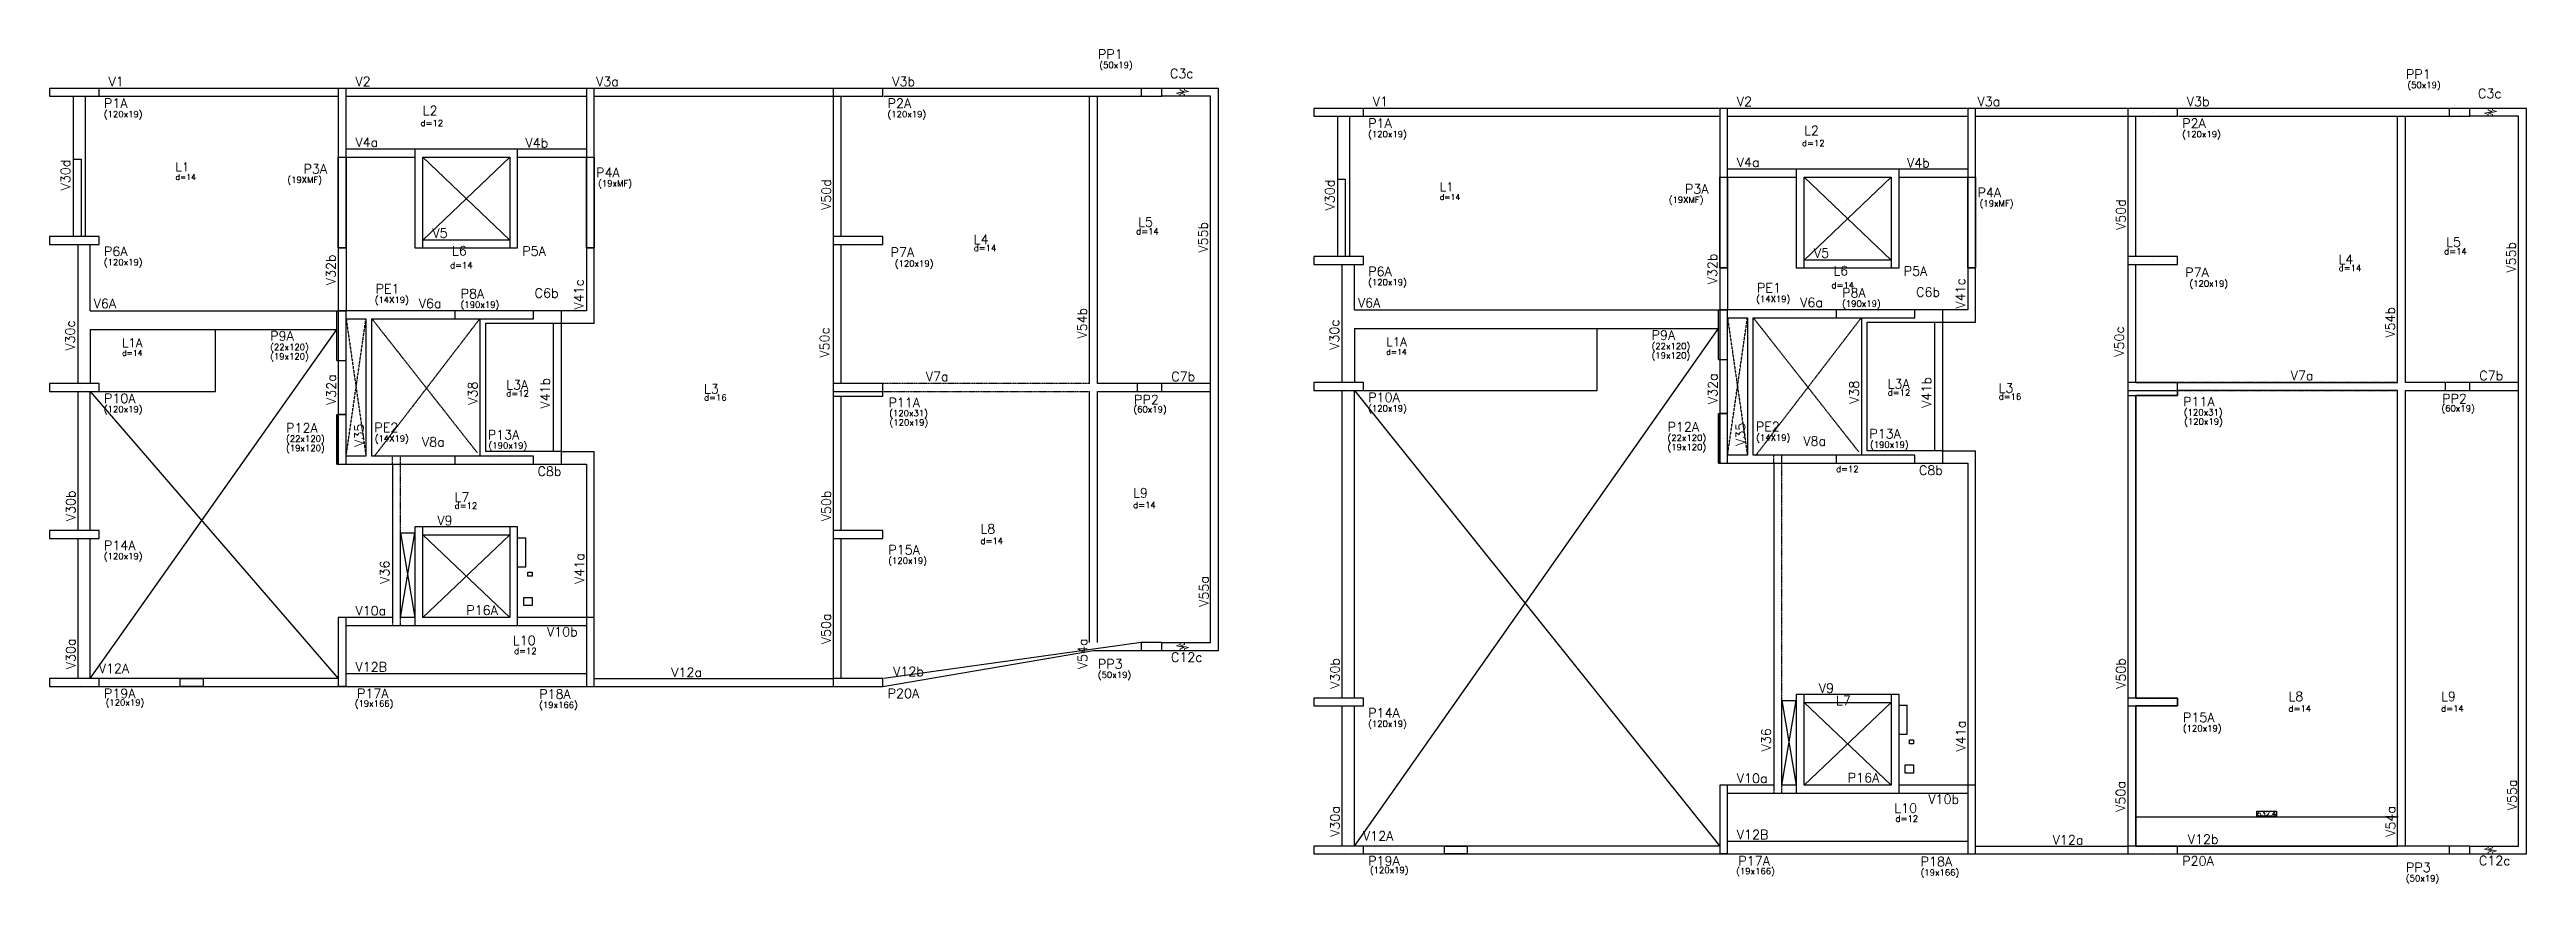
# Model space of a CAD drawing. Extents: x -40810 to 33675, y -2018 to 21213.
# Drawn here: x 24602 to 30582, y 11177 to 13191 of the extents above; entities that cross this region are included whole.
import ezdxf

# ---------------------------------------------------------------- set-up
doc = ezdxf.new("R2010")
doc.units = 0
doc.linetypes.add('ESTILO_TQS_0001', pattern=[1, 0.7, -0.3])
doc.linetypes.add('TRAZO_HUECO', pattern=[0.75, 0.5, -0.25])
doc.layers.get('0').update_dxf_attribs({"color": 1, "lineweight": 9})
for name, color, linetype in [('1', 5, 'Continuous'), ('10', 7, 'Continuous'), ('12', 3, 'Continuous'), ('13', 7, 'Continuous'), ('18', 9, 'Continuous'), ('19', 5, 'Continuous'), ('201', 7, 'ESTILO_TQS_0001'), ('241', 7, 'TRAZO_HUECO'), ('242', 3, 'Continuous'), ('3', 2, 'Continuous'), ('30', 15, 'Continuous'), ('4', 2, 'Continuous'), ('42', 7, 'Continuous'), ('8', 5, 'Continuous'), ('9', 3, 'Continuous'), ('NOMENCLATURA', 7, 'Continuous')]:
    doc.layers.add(name, color=color, linetype=linetype)
doc.styles.add('Romans', font='romans.shx', dxfattribs={"height": 12})
doc.styles.get("Standard").update_dxf_attribs({"font": 'romans.shx', "width": 0.8})
doc.dimstyles.new('cotas', dxfattribs={"dimtxt": 9, "dimasz": 2, "dimexe": 2, "dimexo": 2, "dimgap": 2, "dimtad": 1, "dimdec": 1, "dimzin": 12, "dimdsep": 46, "dimtxsty": 'Romans', "dimblk": 'OBLIQUE', "dimcen": 9, "dimclrd": 4, "dimclre": 4, "dimclrt": 240, "dimaunit": 1, "dimadec": 8, "dimazin": 3, "dimtfac": 1, "dimtdec": 1, "dimtix": 1, "dimtmove": 0, "dimatfit": 2, "dimldrblk": 'OBLIQUE', "dimfxl": 1, "dimtolj": 1, "dimtzin": 0, "dimlwd": -1, "dimlwe": -1, "dimarcsym": 0})

msp = doc.modelspace()

# ---------------------------------------------------------------- texts
at = {"layer": '10'}
for s, height, p in [('L2', 22.5, (25502.815, 13031.714)), ('L2', 22.5, (28837.933, 12983.399)), ('L1', 21, (24905.999, 12896.694)), ('L1', 21, (27958.272, 12848.379)), ('L4', 22.5, (26833.061, 12720.827)), ('L5', 22.5, (27230.064, 12762.729)), ('L6', 22.5, (25573.467, 12693.482)), ('L4', 22.5, (30128.279, 12672.512)), ('L5', 22.5, (30387.954, 12714.415)), ('L6', 22.5, (28908.586, 12645.167)), ('L1A', 21, (24777.024, 12471.891)), ('L1A', 21, (27829.297, 12474.112)), ('L3A', 22.5, (25704.508, 12369.503)), ('L3', 22.5, (26182.067, 12359.648)), ('L3A', 22.5, (29039.627, 12371.725)), ('L3', 22.5, (29307.578, 12361.869)), ('L7', 22.5, (25579.766, 12098.29)), ('L9', 22.5, (27217.862, 12108.445)), ('L8', 22.5, (26849.379, 12021.812)), ('L10', 22.5, (25720.491, 11752.272)), ('L7', 22.5, (28914.885, 11606.946)), ('L8', 22.5, (30007.269, 11617.101)), ('L9', 22.5, (30375.751, 11617.101)), ('L10', 22.5, (29055.61, 11347.56))]:
    msp.add_text(s, height=height, dxfattribs=at).set_placement(p)
at = {"layer": '12'}
for s, p in [('(50x19)', (27136.493, 13145.564)), ('(50x19)', (30294.383, 13097.249)), ('(120x19)', (24733.144, 13026.94)), ('(120x19)', (26625.144, 13026.94)), ('(120x19)', (27785.417, 12978.625)), ('(120x19)', (29750.655, 12978.625)), ('(19XMF)', (25176.086, 12868.454)), ('(19xMF)', (25926.515, 12859.875)), ('(19XMF)', (28511.204, 12820.139)), ('(19xMF)', (29261.633, 12811.56)), ('(120x19)', (24733.144, 12669.44)), ('(120x19)', (26642.649, 12666.278)), ('(120x19)', (27785.417, 12621.125)), ('(120x19)', (29768.159, 12617.963)), ('(190x19)', (25594.452, 12567.156)), ('(190x19)', (28929.57, 12569.378)), ('(22x120)', (25134.559, 12464.533)), ('(19x120)', (25134.559, 12442.033)), ('(22x120)', (28469.677, 12466.754)), ('(19x120)', (28469.677, 12444.254)), ('(120x19)', (24733.144, 12314.44)), ('(120x31)', (26629.308, 12304.851)), ('(60x19)', (27218.695, 12314.281)), ('(120x19)', (27785.417, 12316.661)), ('(120x31)', (29754.819, 12307.072)), ('(60x19)', (30376.584, 12316.502)), ('(22x120)', (25173.031, 12243.065)), ('(120x19)', (26629.967, 12282.472)), ('(22x120)', (28508.149, 12245.287)), ('(120x19)', (29755.477, 12284.693)), ('(19x120)', (25173.031, 12220.565)), ('(190x19)', (25661.852, 12226.848)), ('(19x120)', (28508.149, 12222.787)), ('(190x19)', (28996.97, 12229.07)), ('(120x19)', (24733.144, 11959.44)), ('(120x19)', (26626.945, 11948.635)), ('(50x19)', (27132.834, 11672.974)), ('(120x19)', (24737.407, 11606.223)), ('(19x166)', (25338.813, 11603.698)), ('(19x166)', (25784.003, 11600.406)), ('(120x19)', (27785.417, 11554.729)), ('(120x19)', (29752.456, 11543.923)), ('(120x19)', (27789.68, 11201.512)), ('(19x166)', (28673.931, 11198.987)), ('(19x166)', (29119.122, 11195.695)), ('(50x19)', (30290.724, 11181.63))]:
    msp.add_text(s, height=15, dxfattribs=at).set_placement(p)
at = {"layer": '13'}
for s, height, p in [('d=12', 15, (25497.547, 13005.349)), ('d=12', 15, (28832.665, 12957.034)), ('d=14', 13.5, (24905.999, 12875.799)), ('d=14', 13.5, (27958.272, 12827.484)), ('d=14', 15, (27225.264, 12743.984)), ('d=14', 15, (26833.061, 12703.827)), ('d=14', 15, (30383.153, 12695.669)), ('d=14', 15, (25568.817, 12662.056)), ('d=14', 15, (28903.936, 12613.741)), ('d=14', 15, (30128.279, 12655.512)), ('d=14', 13.5, (24777.024, 12450.996)), ('d=14', 13.5, (27829.297, 12453.217)), ('d=12', 15, (25704.508, 12352.503)), ('d=16', 15, (26182.067, 12342.648)), ('d=12', 15, (29039.627, 12354.725)), ('d=16', 15, (29307.578, 12344.869)), ('d=12', 15, (28914.885, 12170.144)), ('d=12', 15, (25579.766, 12081.29)), ('d=14', 15, (27217.862, 12082.945)), ('d=14', 15, (26849.379, 11996.312)), ('d=12', 15, (25723.328, 11730.554)), ('d=14', 15, (30007.269, 11591.601)), ('d=14', 15, (30375.751, 11591.601)), ('d=12', 15, (29058.447, 11325.843))]:
    msp.add_text(s, height=height, dxfattribs=at).set_placement(p)
at = {"layer": '8'}
for s, p in [('V1', (24744.394, 13102.19)), ('V2', (25340.394, 13102.19)), ('V3a', (25921.394, 13102.19)), ('V3b', (26636.394, 13102.19)), ('C3c', (27306.862, 13121.368)), ('V1', (27796.667, 13053.875)), ('V2', (28675.512, 13053.875)), ('V3a', (29256.512, 13053.875)), ('V3b', (29761.905, 13053.875)), ('C3c', (30464.752, 13073.053)), ('V4a', (25340.394, 12955.19)), ('V4b', (25751.037, 12954.033)), ('V4a', (28675.512, 12906.875)), ('V4b', (29086.155, 12905.718)), ('V5', (25526.394, 12736.19)), ('V5', (28861.512, 12687.875)), ('V6A', (24708.587, 12565.668)), ('V6a', (25493.282, 12566.3)), ('C6b', (25773.086, 12591.311)), ('V6A', (27760.86, 12567.89)), ('V6a', (28828.4, 12568.521)), ('C6b', (29108.205, 12593.533)), ('V7a', (26717.394, 12389.69)), ('C7b', (27310.059, 12389.69)), ('V7a', (30012.612, 12391.911)), ('C7b', (30467.948, 12391.911)), ('V8a', (25500.893, 12231.538)), ('V8a', (28836.012, 12233.759)), ('C8b', (25780.024, 12160.916)), ('C8b', (29115.142, 12163.137)), ('V9', (25538.295, 12041.832)), ('V10a', (25340.394, 11824.19)), ('V10b', (25802.776, 11773.377)), ('C12c', (27309.188, 11711.879)), ('V12A', (24720.737, 11684.866)), ('V12B', (25340.394, 11688.19)), ('V12a', (26102.866, 11675.271)), ('V12b', (26638.701, 11677.19)), ('V9', (28873.413, 11637.121)), ('V10a', (28675.512, 11419.479)), ('V10b', (29137.894, 11368.666)), ('V12A', (27773.01, 11280.155)), ('V12B', (28675.512, 11283.479)), ('V12a', (29437.985, 11270.56)), ('V12b', (29764.212, 11272.479)), ('C12c', (30467.077, 11220.535))]:
    msp.add_text(s, height=22.5, dxfattribs=at).set_placement(p)
for s, p in [('V30d', (24651.712, 12850.325)), ('V50d', (26488.269, 12803.099)), ('V30d', (27703.985, 12802.011)), ('V50d', (29613.78, 12754.784)), ('V55b', (27398.034, 12699.948)), ('V32b', (25292.623, 12621.464)), ('V32b', (28627.741, 12623.685)), ('V55b', (30555.924, 12651.633)), ('V41c', (25891.263, 12562.695)), ('V41c', (29226.382, 12564.916)), ('V54b', (27106.205, 12492.363)), ('V54b', (30264.095, 12494.584)), ('V30c', (24662.853, 12463.19)), ('V50c', (26484.408, 12446.456)), ('V30c', (27715.126, 12465.412)), ('V50c', (29609.919, 12448.677)), ('V32a', (25293.269, 12332.065)), ('V38', (25634.841, 12332.673)), ('V41b', (25809.627, 12323.295)), ('V32a', (28628.387, 12334.286)), ('V38', (28969.959, 12334.894)), ('V41b', (29144.746, 12325.516)), ('V35', (25360.268, 12231.065)), ('V35', (28695.387, 12233.286)), ('V30b', (24664.269, 12051.565)), ('V50b', (26488.269, 12051.378)), ('V41a', (25892.269, 11900.264)), ('V36', (25422.269, 11900.264)), ('V55a', (27400.247, 11844.767)), ('V50a', (26487.731, 11754.424)), ('V30a', (24664.269, 11694.065)), ('V54a', (27107.269, 11694.065)), ('V30b', (27716.542, 11646.854)), ('V50b', (29613.78, 11646.667)), ('V36', (28757.387, 11495.553)), ('V41a', (29227.387, 11495.553)), ('V55a', (30558.137, 11353.423)), ('V50a', (29613.242, 11349.712)), ('V30a', (27716.542, 11289.354)), ('V54a', (30265.158, 11289.354))]:
    msp.add_text(s, height=22.5, rotation=90, dxfattribs=at).set_placement(p)
at = {"layer": '9'}
for s, height, p in [('PP1', 22.5, (27132.993, 13168.064)), ('PP1', 22.5, (30290.883, 13119.749)), ('P1A', 22.5, (24733.144, 13049.44)), ('P2A', 22.5, (26625.144, 13049.44)), ('P1A', 22.5, (27785.417, 13001.125)), ('P2A', 22.5, (29750.655, 13001.125)), ('P3A', 22.5, (25215.05, 12891.018)), ('P4A', 22.5, (25921.409, 12882.375)), ('P3A', 22.5, (28550.168, 12842.704)), ('P4A', 22.5, (29256.527, 12834.06)), ('P6A', 22.5, (24733.144, 12691.94)), ('P5A', 22.5, (25743.144, 12692.654)), ('P7A', 22.5, (26632.373, 12689.568)), ('PE1', 22.5, (25388.975, 12601.728)), ('P6A', 22.5, (27785.417, 12643.625)), ('PE1', 22.5, (28724.093, 12603.95)), ('P5A', 22.5, (29078.262, 12644.339)), ('P7A', 22.5, (29757.884, 12641.254)), ('(14X19)', 15, (25387.138, 12578.554)), ('P8A', 22.5, (25594.452, 12589.656)), ('(14X19)', 15, (28722.257, 12580.775)), ('P8A', 22.5, (28929.57, 12591.878)), ('P9A', 22.5, (25134.559, 12487.533)), ('P9A', 22.5, (28469.677, 12489.754)), ('P10A', 22.5, (24733.144, 12336.94)), ('P11A', 22.5, (26627.377, 12326.678)), ('PP2', 22.5, (27220.208, 12333.726)), ('P10A', 22.5, (27785.417, 12339.161)), ('P11A', 22.5, (29752.888, 12328.899)), ('PP2', 22.5, (30378.098, 12335.947)), ('P12A', 22.5, (25173.031, 12265.565)), ('(14X19)', 15, (25387.089, 12243.704)), ('PE2', 22.5, (25386.159, 12266.51)), ('P13A', 22.5, (25659.969, 12249.186)), ('P12A', 22.5, (28508.149, 12267.787)), ('(14X19)', 15, (28722.208, 12245.925)), ('PE2', 22.5, (28721.278, 12268.731)), ('P13A', 22.5, (28995.088, 12251.407)), ('P14A', 22.5, (24733.144, 11981.94)), ('P15A', 22.5, (26626.945, 11971.135)), ('P16A', 22.5, (25608.015, 11825.491)), ('PP3', 22.5, (27132.834, 11695.474)), ('P19A', 22.5, (24733.144, 11624.44)), ('P17A', 22.5, (25344.087, 11624.44)), ('P18A', 22.5, (25784.003, 11622.906)), ('P20A', 22.5, (26625.144, 11624.44)), ('P14A', 22.5, (27785.417, 11577.229)), ('P15A', 22.5, (29752.456, 11566.423)), ('P16A', 22.5, (28943.133, 11420.78)), ('P19A', 22.5, (27785.417, 11219.729)), ('P17A', 22.5, (28679.205, 11219.729)), ('P20A', 22.5, (29750.655, 11219.729)), ('P18A', 22.5, (29119.122, 11218.195)), ('PP3', 22.5, (30290.724, 11204.13))]:
    msp.add_text(s, height=height, dxfattribs=at).set_placement(p)

# ---------------------------------------------------------------- blocks, each defined once
blk = doc.blocks.new('_Oblique')
at = {"color": 0, "linetype": 'ByBlock', "lineweight": -2}
blk.add_line((-0.5, -0.5), (0.5, 0.5), dxfattribs=at)
blk = doc.blocks.new('*D3698')
at = {"layer": 'Defpoints', "color": 0, "linetype": 'Continuous', "ltscale": 30, "transparency": 16777216}
for p in [(30270.8, 11337.3), (29638.4, 11266.9), (30270.8, 11266.9)]:
    blk.add_point(p, dxfattribs=at)
at = {"layer": 'NOMENCLATURA', "color": 4, "linetype": 'Continuous', "ltscale": 30, "transparency": 16777216}
for p, q in [((29638.4, 11268.9), (29638.4, 11339.3)), ((29638.4, 11337.3), (30270.8, 11337.3)), ((30270.8, 11268.9), (30270.8, 11339.3))]:
    blk.add_line(p, q, dxfattribs=at)
at = {"layer": 'NOMENCLATURA', "color": 4, "linetype": 'Continuous', "ltscale": 30, "transparency": 16777216, "xscale": 2, "yscale": 2, "zscale": 2, "rotation": 180}
blk.add_blockref('_Oblique', (29638.4, 11337.3), dxfattribs=at)
at = {"layer": 'NOMENCLATURA', "color": 4, "linetype": 'Continuous', "ltscale": 30, "transparency": 16777216, "xscale": 2, "yscale": 2, "zscale": 2}
blk.add_blockref('_Oblique', (30270.8, 11337.3), dxfattribs=at)
at = {"layer": 'NOMENCLATURA', "color": 240, "linetype": 'Continuous', "ltscale": 30, "transparency": 16777216, "insert": (29954.6, 11345.3), "char_height": 12, "attachment_point": 5, "style": 'Romans'}
blk.add_mtext('\\A1;632.4', dxfattribs=at)

# ---------------------------------------------------------------- dimensions: what is measured, and where the dimension line sits
at = {"layer": 'NOMENCLATURA', "linetype": 'Continuous', "ltscale": 30}
dim = msp.add_linear_dim(base=(30270.783, 11337.349), p1=(29638.405, 11266.854), p2=(30270.783, 11266.854), dimstyle='cotas', dxfattribs=at)
dim.commit()
dim.dimension.update_dxf_attribs({"geometry": '*D3698', "text_midpoint": (29954.594, 11345.349)})

# ---------------------------------------------------------------- linework, layer by layer
for points in [[(27331.776, 13077.565), (27331.776, 13081.898), (27322.276, 13085.065), (27341.276, 13089.065), (27331.776, 13092.232), (27331.776, 13096.565)], [(27341.776, 13077.565), (27341.776, 13081.898), (27332.276, 13085.065), (27351.276, 13089.065), (27341.776, 13092.232), (27341.776, 13096.565)], [(30489.666, 13029.25), (30489.666, 13033.583), (30480.166, 13036.75), (30499.166, 13040.75), (30489.666, 13043.917), (30489.666, 13048.25)], [(30499.666, 13029.25), (30499.666, 13033.583), (30490.166, 13036.75), (30509.166, 13040.75), (30499.666, 13043.917), (30499.666, 13048.25)], [(27331.776, 11758.198), (27331.776, 11753.864), (27322.276, 11750.698), (27341.276, 11746.698), (27331.776, 11743.531), (27331.776, 11739.198)], [(27341.776, 11758.198), (27341.776, 11753.864), (27332.276, 11750.698), (27351.276, 11746.698), (27341.776, 11743.531), (27341.776, 11739.198)], [(30489.666, 11266.854), (30489.666, 11262.52), (30480.166, 11259.354), (30499.166, 11255.354), (30489.666, 11252.187), (30489.666, 11247.854)], [(30499.666, 11266.854), (30499.666, 11262.52), (30490.166, 11259.354), (30509.166, 11255.354), (30499.666, 11252.187), (30499.666, 11247.854)]]:
    msp.add_lwpolyline(points)
at = {"layer": '1'}
for p, q in [((26493.894, 13077.565), (26493.894, 12739.065)), ((27404.894, 13077.565), (27287.394, 13077.565)), ((29619.405, 13029.25), (29619.405, 12690.75)), ((30562.783, 13029.25), (30445.283, 13029.25)), ((24658.894, 12926.065), (24677.894, 12926.065)), ((24677.894, 12926.065), (24677.894, 12739.065)), ((27711.167, 12877.75), (27730.167, 12877.75)), ((27730.167, 12877.75), (27730.167, 12690.75)), ((25298.894, 12711.565), (25298.894, 12559.565)), ((25317.894, 12711.565), (25317.894, 12559.565)), ((28634.012, 12663.25), (28634.012, 12561.786)), ((28653.012, 12663.25), (28653.012, 12561.786)), ((24699.894, 12559.565), (25295.894, 12559.565)), ((27752.167, 12561.786), (28631.012, 12561.786)), ((24699.894, 12514.565), (25295.894, 12514.565)), ((24699.894, 12514.565), (24699.894, 12384.065)), ((25002.894, 12365.065), (25002.894, 12514.565)), ((25836.894, 12529.565), (25916.894, 12529.565)), ((27752.167, 12516.786), (28631.012, 12516.786)), ((27752.167, 12516.786), (27752.167, 12386.286)), ((28338.012, 12367.286), (28338.012, 12516.786)), ((29172.012, 12531.786), (29252.012, 12531.786)), ((24721.894, 12365.065), (25002.894, 12365.065)), ((27774.167, 12367.286), (28338.012, 12367.286)), ((25836.894, 12219.565), (25916.894, 12219.565)), ((29172.012, 12221.786), (29252.012, 12221.786)), ((25429.894, 11818.565), (25317.894, 11818.565)), ((27287.389, 11758.198), (27404.894, 11758.198)), ((28765.012, 11413.854), (28653.012, 11413.854)), ((30445.279, 11266.854), (30562.783, 11266.854))]:
    msp.add_line(p, q, dxfattribs=at)
for points in [[(25317.894, 13096.565), (24721.894, 13096.565)], [(25898.894, 13096.565), (25317.894, 13096.565)], [(26493.894, 13096.565), (25898.894, 13096.565)], [(27122.394, 13096.565), (26613.894, 13096.565)], [(27237.394, 13096.565), (27122.394, 13096.565)], [(27423.894, 13096.565), (27287.394, 13096.565)], [(27423.894, 12374.565), (27423.894, 13096.565)], [(24658.894, 13077.565), (24658.894, 12739.065)], [(24688.894, 12739.065), (24688.894, 13077.565)], [(24721.894, 13077.565), (25298.894, 13077.565)], [(25317.894, 13077.565), (25898.894, 13077.565)], [(25917.894, 13077.565), (26493.894, 13077.565)], [(26512.894, 12739.065), (26512.894, 13077.565)], [(26616.122, 13077.565), (27237.394, 13077.565)], [(27112.894, 12384.065), (27112.894, 13077.565)], [(27131.894, 12384.065), (27131.894, 13077.565)], [(27404.894, 11758.198), (27404.894, 13077.565)], [(28653.012, 13048.25), (27774.167, 13048.25)], [(29234.012, 13048.25), (28653.012, 13048.25)], [(29619.405, 13048.25), (29234.012, 13048.25)], [(30280.283, 13048.25), (29739.405, 13048.25)], [(30395.283, 13048.25), (30280.283, 13048.25)], [(30581.783, 13048.25), (30445.283, 13048.25)], [(30581.783, 12376.786), (30581.783, 13048.25)], [(27711.167, 13029.25), (27711.167, 12690.75)], [(27741.167, 12690.75), (27741.167, 13029.25)], [(27774.167, 13029.25), (28634.012, 13029.25)], [(28653.012, 13029.25), (29234.012, 13029.25)], [(29253.012, 13029.25), (29619.405, 13029.25)], [(29638.405, 12690.75), (29638.405, 13029.25)], [(29741.632, 13029.25), (30395.283, 13029.25)], [(30270.783, 12386.286), (30270.783, 13029.25)], [(30289.783, 12386.286), (30289.783, 13029.25)], [(30562.783, 11266.854), (30562.783, 13029.25)], [(25483.894, 12949.565), (25317.894, 12949.565)], [(25317.894, 12930.565), (25483.894, 12930.565)], [(25897.894, 12949.565), (25731.894, 12949.565)], [(25731.894, 12930.565), (25897.894, 12930.565)], [(28819.012, 12901.25), (28653.012, 12901.25)], [(28653.012, 12882.25), (28819.012, 12882.25)], [(29233.012, 12901.25), (29067.012, 12901.25)], [(29067.012, 12882.25), (29233.012, 12882.25)], [(24669.894, 12720.065), (24669.894, 12384.065)], [(24699.894, 12559.565), (24699.894, 12720.065)], [(25712.894, 12730.565), (25502.894, 12730.565)], [(25502.894, 12711.565), (25712.894, 12711.565)], [(25897.894, 12711.565), (25897.894, 12559.565)], [(25916.894, 12529.565), (25916.894, 12711.565)], [(26493.894, 12720.065), (26493.894, 12384.061)], [(26512.894, 12384.061), (26512.894, 12720.065)], [(29048.012, 12682.25), (28838.012, 12682.25)], [(27722.167, 12671.75), (27722.167, 12386.286)], [(27752.167, 12561.786), (27752.167, 12671.75)], [(28838.012, 12663.25), (29048.012, 12663.25)], [(29233.012, 12663.25), (29233.012, 12561.786)], [(29252.012, 12531.786), (29252.012, 12663.25)], [(29619.405, 12671.75), (29619.405, 12386.282)], [(29638.405, 12386.282), (29638.405, 12671.75)], [(25379.393, 12559.565), (25317.894, 12559.565)], [(25580.394, 12559.565), (25379.393, 12559.565)], [(25897.894, 12559.565), (25770.394, 12559.565)], [(25836.894, 12559.565), (25836.894, 12189.565)], [(28714.512, 12561.786), (28653.012, 12561.786)], [(28915.512, 12561.786), (28714.512, 12561.786)], [(29233.012, 12561.786), (29105.512, 12561.786)], [(29172.012, 12561.786), (29172.012, 12191.786)], [(25317.894, 12540.565), (25365.893, 12540.565)], [(25365.893, 12540.565), (25365.893, 12208.565)], [(25379.893, 12540.565), (25580.394, 12540.565)], [(25379.893, 12208.565), (25379.893, 12540.565)], [(25640.893, 12540.565), (25640.893, 12208.565)], [(25654.893, 12529.565), (25836.894, 12529.565)], [(25654.893, 12219.565), (25654.893, 12529.565)], [(25817.894, 12529.565), (25817.894, 12219.565)], [(28653.012, 12542.786), (28701.012, 12542.786)], [(28701.012, 12542.786), (28701.012, 12210.786)], [(28715.012, 12542.786), (28915.512, 12542.786)], [(28715.012, 12210.786), (28715.012, 12542.786)], [(28976.012, 12542.786), (28976.012, 12210.786)], [(28990.012, 12531.786), (29172.012, 12531.786)], [(28990.012, 12221.786), (28990.012, 12531.786)], [(29153.012, 12531.786), (29153.012, 12221.786)], [(25298.894, 12439.565), (25298.894, 12309.565)], [(25317.894, 12309.565), (25317.894, 12439.565)], [(28634.012, 12441.786), (28634.012, 12311.786)], [(28653.012, 12311.786), (28653.012, 12441.786)], [(27227.394, 12384.065), (27131.894, 12384.065)], [(27404.894, 12384.065), (27287.394, 12384.065)], [(30385.283, 12386.286), (30289.783, 12386.286)], [(30562.783, 12386.286), (30445.283, 12386.286)], [(24669.894, 12365.065), (24669.894, 12029.065)], [(24699.894, 12029.065), (24699.894, 12365.065)], [(26493.894, 12353.061), (26493.894, 12029.065)], [(26512.894, 12029.065), (26512.894, 12353.061)], [(27112.894, 11758.198), (27112.894, 12365.065)], [(27131.894, 12365.065), (27227.394, 12365.065)], [(27131.894, 11758.198), (27131.894, 12365.065)], [(27287.394, 12365.065), (27404.894, 12365.065)], [(27423.894, 11739.198), (27423.894, 12374.565)], [(27722.167, 12367.286), (27722.167, 11624.354)], [(27752.167, 11624.354), (27752.167, 12367.286)], [(29619.405, 12355.282), (29619.405, 11624.354)], [(29638.405, 11624.354), (29638.405, 12355.282)], [(30270.783, 11266.854), (30270.783, 12367.286)], [(30289.783, 12367.286), (30385.283, 12367.286)], [(30289.783, 11266.854), (30289.783, 12367.286)], [(30445.283, 12367.286), (30562.783, 12367.286)], [(30581.783, 11247.854), (30581.783, 12376.786)], [(25365.893, 12208.565), (25317.894, 12208.565)], [(25580.394, 12208.565), (25379.893, 12208.565)], [(25836.894, 12219.565), (25654.893, 12219.565)], [(25916.894, 11818.565), (25916.894, 12219.565)], [(28701.012, 12210.786), (28653.012, 12210.786)], [(28915.512, 12210.786), (28715.012, 12210.786)], [(29172.012, 12221.786), (28990.012, 12221.786)], [(29252.012, 11413.854), (29252.012, 12221.786)], [(25317.894, 12189.565), (25379.393, 12189.565)], [(25379.393, 12189.565), (25580.394, 12189.565)], [(25429.894, 12189.565), (25429.894, 11818.565)], [(25770.394, 12189.565), (25897.894, 12189.565)], [(25897.894, 12189.565), (25897.894, 11818.565)], [(28653.012, 12191.786), (28714.512, 12191.786)], [(28714.512, 12191.786), (28915.512, 12191.786)], [(28765.012, 12191.786), (28765.012, 11413.854)], [(29105.512, 12191.786), (29233.012, 12191.786)], [(29233.012, 12191.786), (29233.012, 11413.854)], [(25712.894, 12037.565), (25502.894, 12037.565)], [(24669.894, 12010.065), (24669.894, 11671.565)], [(24699.894, 11671.565), (24699.894, 12010.065)], [(25502.894, 12018.565), (25712.894, 12018.565)], [(26493.894, 12010.065), (26493.894, 11671.565)], [(26512.894, 11671.565), (26512.894, 12010.065)], [(25317.894, 11799.565), (25483.894, 11799.565)], [(25896.894, 11818.565), (25731.894, 11818.565)], [(25731.894, 11799.565), (25896.894, 11799.565)], [(25916.894, 11818.565), (25915.894, 11818.565)], [(26613.894, 11652.565), (27122.394, 11739.198)], [(27237.389, 11758.198), (26616.201, 11671.565)], [(27122.394, 11739.198), (27237.389, 11739.198)], [(27287.389, 11739.198), (27423.894, 11739.198)], [(25298.894, 11671.565), (24699.894, 11671.565)], [(25318.894, 11682.565), (25317.894, 11682.565)], [(25897.894, 11682.565), (25318.894, 11682.565)], [(25916.894, 11671.565), (26493.894, 11671.565)], [(24721.894, 11652.565), (25298.894, 11652.565)], [(25317.894, 11652.565), (25298.894, 11652.565)], [(25317.894, 11652.565), (25897.894, 11652.565)], [(25718.894, 11652.565), (25897.894, 11652.565)], [(25916.894, 11652.565), (26330.894, 11652.565)], [(26330.894, 11652.565), (26493.894, 11652.565)], [(27722.167, 11605.354), (27722.167, 11266.854)], [(27752.167, 11266.854), (27752.167, 11605.354)], [(29048.012, 11632.854), (28838.012, 11632.854)], [(28838.012, 11613.854), (29048.012, 11613.854)], [(29619.405, 11605.354), (29619.405, 11266.854)], [(29638.405, 11266.854), (29638.405, 11605.354)], [(28653.012, 11394.854), (28819.012, 11394.854)], [(29232.012, 11413.854), (29067.012, 11413.854)], [(29067.012, 11394.854), (29232.012, 11394.854)], [(29252.012, 11413.854), (29251.012, 11413.854)], [(28634.012, 11266.854), (27752.167, 11266.854)], [(27774.167, 11247.854), (28634.012, 11247.854)], [(28653.012, 11247.854), (28634.012, 11247.854)], [(28654.012, 11277.854), (28653.012, 11277.854)], [(28653.012, 11247.854), (29233.012, 11247.854)], [(29233.012, 11277.854), (28654.012, 11277.854)], [(29054.012, 11247.854), (29233.012, 11247.854)], [(29252.012, 11266.854), (29619.405, 11266.854)], [(29252.012, 11247.854), (29456.405, 11247.854)], [(29456.405, 11247.854), (29619.405, 11247.854)], [(29739.405, 11247.854), (30280.283, 11247.854)], [(30395.279, 11266.854), (29741.712, 11266.854)], [(30280.283, 11247.854), (30395.279, 11247.854)], [(30445.279, 11247.854), (30581.783, 11247.854)]]:
    msp.add_lwpolyline(points, dxfattribs=at)
at = {"layer": '18'}
for points in [[(24917.391, 11671.565), (24972.391, 11671.565), (24972.391, 11652.565), (24917.391, 11652.565), (24917.391, 11671.565)], [(27969.664, 11266.854), (28024.664, 11266.854), (28024.664, 11247.854), (27969.664, 11247.854), (27969.664, 11266.854)]]:
    msp.add_lwpolyline(points, dxfattribs=at)
at = {"layer": '19'}
for p, q in [((25502.894, 12730.565), (25712.894, 12930.565)), ((25502.894, 12930.565), (25712.894, 12730.565)), ((28838.012, 12682.25), (29048.012, 12882.25)), ((28838.012, 12882.25), (29048.012, 12682.25)), ((24699.894, 11671.565), (25295.894, 12514.565)), ((27752.167, 11266.854), (28631.012, 12516.786)), ((24699.894, 12365.065), (25298.894, 11671.565)), ((27752.167, 12367.286), (28634.012, 11266.854)), ((25502.894, 12018.565), (25712.894, 11818.565)), ((25502.894, 11818.565), (25712.894, 12018.565)), ((28838.012, 11613.854), (29048.012, 11413.854)), ((28838.012, 11413.854), (29048.012, 11613.854))]:
    msp.add_line(p, q, dxfattribs=at)
at = {"layer": '201'}
for p, q in [((25429.894, 12189.565), (25429.894, 12208.565)), ((28765.012, 12191.786), (28765.012, 12210.786)), ((25429.894, 11818.565), (25429.894, 11799.565)), ((28765.012, 11413.854), (28765.012, 11394.854))]:
    msp.add_line(p, q, dxfattribs=at)
for points in [[(27112.894, 12384.065), (26613.894, 12384.065)], [(30270.783, 12386.286), (29739.405, 12386.286)], [(26613.894, 12365.065), (27112.894, 12365.065)], [(29739.405, 12367.286), (30270.783, 12367.286)], [(25448.894, 11799.565), (25448.894, 12208.565)], [(28784.012, 11394.854), (28784.012, 12210.786)]]:
    msp.add_lwpolyline(points, dxfattribs=at)
at = {"layer": '201', "linetype": 'ESTILO_TQS_0001'}
for points in [[(25483.894, 11818.565), (25448.894, 11818.565)], [(28819.012, 11413.854), (28784.012, 11413.854)]]:
    msp.add_lwpolyline(points, dxfattribs=at)
at = {"layer": '241'}
for p, q in [((25317.894, 12208.565), (25365.893, 12540.565)), ((25317.894, 12540.565), (25365.893, 12208.565)), ((25379.893, 12540.565), (25634.43, 12216.786)), ((25386.393, 12208.565), (25640.893, 12540.565)), ((28653.012, 12210.786), (28701.012, 12542.786)), ((28653.012, 12542.786), (28701.012, 12210.786)), ((28715.012, 12542.786), (28969.549, 12219.007)), ((28721.512, 12210.786), (28976.012, 12542.786))]:
    msp.add_line(p, q, dxfattribs=at)
at = {"layer": '242'}
for p, q in [((24661.894, 13087.065), (24661.894, 13087.065)), ((26553.894, 13087.065), (26553.894, 13087.065)), ((27262.394, 13087.065), (27262.394, 13087.065)), ((27714.167, 13038.75), (27714.167, 13038.75)), ((29679.405, 13038.75), (29679.405, 13038.75)), ((30420.283, 13038.75), (30420.283, 13038.75)), ((25308.394, 13013.565), (25308.394, 13013.565)), ((25907.394, 13013.565), (25907.394, 13013.565)), ((28643.512, 12965.25), (28643.512, 12965.25)), ((29242.512, 12965.25), (29242.512, 12965.25)), ((25308.394, 12907.065), (25308.394, 12907.065)), ((25607.894, 12864.085), (25607.894, 12864.085)), ((25907.394, 12907.065), (25907.394, 12907.065)), ((28643.512, 12858.75), (28643.512, 12858.75)), ((29242.512, 12858.75), (29242.512, 12858.75)), ((28943.012, 12815.771), (28943.012, 12815.771)), ((24661.894, 12729.565), (24661.894, 12729.565)), ((26553.894, 12729.565), (26553.894, 12729.565)), ((27714.167, 12681.25), (27714.167, 12681.25)), ((29679.405, 12681.25), (29679.405, 12681.25)), ((25779.255, 12629.858), (25779.255, 12629.858)), ((29114.373, 12632.079), (29114.373, 12632.079)), ((25308.394, 12499.565), (25308.394, 12499.565)), ((25309.894, 12499.565), (25309.894, 12499.565)), ((25675.394, 12550.065), (25675.394, 12550.065)), ((28643.512, 12501.786), (28643.512, 12501.786)), ((28645.012, 12501.786), (28645.012, 12501.786)), ((29010.512, 12552.286), (29010.512, 12552.286)), ((24676.894, 12374.565), (24676.894, 12374.565)), ((27257.394, 12374.565), (27257.394, 12374.565)), ((27729.167, 12376.786), (27729.167, 12376.786)), ((30415.283, 12376.786), (30415.283, 12376.786)), ((25308.394, 12249.565), (25308.394, 12249.565)), ((25309.894, 12249.565), (25309.894, 12249.565)), ((25675.394, 12199.065), (25675.394, 12199.065)), ((28643.512, 12251.786), (28643.512, 12251.786)), ((28645.012, 12251.786), (28645.012, 12251.786)), ((29010.512, 12201.286), (29010.512, 12201.286)), ((24676.894, 12019.565), (24676.894, 12019.565)), ((26553.894, 12019.565), (26553.894, 12019.565)), ((25607.894, 11885.044), (25607.894, 11885.044)), ((25308.394, 11735.565), (25308.394, 11735.565)), ((25907.394, 11735.565), (25907.394, 11735.565)), ((27262.389, 11748.698), (27262.389, 11748.698)), ((24676.894, 11662.065), (24676.894, 11662.065)), ((26553.894, 11662.065), (26553.894, 11662.065)), ((27729.167, 11614.854), (27729.167, 11614.854)), ((29679.405, 11614.854), (29679.405, 11614.854)), ((28943.012, 11480.333), (28943.012, 11480.333)), ((28643.512, 11330.854), (28643.512, 11330.854)), ((29242.512, 11330.854), (29242.512, 11330.854)), ((27729.167, 11257.354), (27729.167, 11257.354)), ((29679.405, 11257.354), (29679.405, 11257.354)), ((30420.279, 11257.354), (30420.279, 11257.354))]:
    msp.add_line(p, q, dxfattribs=at)
at = {"layer": '3'}
for points in [[(24601.894, 13077.565), (24721.894, 13077.565), (24721.894, 13096.565), (24601.894, 13096.565), (24601.894, 13077.565)], [(25298.894, 12930.565), (25317.894, 12930.565), (25317.894, 13096.565), (25298.894, 13096.565), (25298.894, 12930.565)], [(25897.894, 12930.565), (25916.894, 12930.565), (25916.894, 13096.565), (25897.894, 13096.565), (25897.894, 12930.565)], [(26493.894, 13077.565), (26613.894, 13077.565), (26613.894, 13096.565), (26493.894, 13096.565), (26493.894, 13077.565)], [(27654.167, 13029.25), (27774.167, 13029.25), (27774.167, 13048.25), (27654.167, 13048.25), (27654.167, 13029.25)], [(28634.012, 12882.25), (28653.012, 12882.25), (28653.012, 13048.25), (28634.012, 13048.25), (28634.012, 12882.25)], [(29233.012, 12882.25), (29252.012, 12882.25), (29252.012, 13048.25), (29233.012, 13048.25), (29233.012, 12882.25)], [(29619.405, 13029.25), (29739.405, 13029.25), (29739.405, 13048.25), (29619.405, 13048.25), (29619.405, 13029.25)], [(25712.894, 12711.565), (25731.894, 12711.565), (25731.894, 12949.565), (25483.894, 12949.565), (25483.894, 12711.565), (25502.894, 12711.565), (25502.894, 12930.565), (25712.894, 12930.565), (25712.894, 12711.565)], [(29048.012, 12663.25), (29067.012, 12663.25), (29067.012, 12901.25), (28819.012, 12901.25), (28819.012, 12663.25), (28838.012, 12663.25), (28838.012, 12882.25), (29048.012, 12882.25), (29048.012, 12663.25)], [(24601.894, 12720.065), (24721.894, 12720.065), (24721.894, 12739.065), (24601.894, 12739.065), (24601.894, 12720.065)], [(26493.894, 12720.065), (26613.894, 12720.065), (26613.894, 12739.065), (26493.894, 12739.065), (26493.894, 12720.065)], [(27654.167, 12671.75), (27774.167, 12671.75), (27774.167, 12690.75), (27654.167, 12690.75), (27654.167, 12671.75)], [(29619.405, 12671.75), (29739.405, 12671.75), (29739.405, 12690.75), (29619.405, 12690.75), (29619.405, 12671.75)], [(25298.894, 12439.565), (25317.894, 12439.565), (25317.894, 12559.565), (25298.894, 12559.565), (25298.894, 12439.565)], [(25580.394, 12540.565), (25770.394, 12540.565), (25770.394, 12559.565), (25580.394, 12559.565), (25580.394, 12540.565)], [(28634.012, 12441.786), (28653.012, 12441.786), (28653.012, 12561.786), (28634.012, 12561.786), (28634.012, 12441.786)], [(28915.512, 12542.786), (29105.512, 12542.786), (29105.512, 12561.786), (28915.512, 12561.786), (28915.512, 12542.786)], [(24601.894, 12365.065), (24721.894, 12365.065), (24721.894, 12384.065), (24601.894, 12384.065), (24601.894, 12365.065)], [(26493.894, 12365.065), (26613.894, 12365.065), (26613.894, 12384.065), (26493.894, 12384.065), (26493.894, 12365.065)], [(27654.167, 12367.286), (27774.167, 12367.286), (27774.167, 12386.286), (27654.167, 12386.286), (27654.167, 12367.286)], [(29619.405, 12367.286), (29739.405, 12367.286), (29739.405, 12386.286), (29619.405, 12386.286), (29619.405, 12367.286)], [(25298.894, 12189.565), (25317.894, 12189.565), (25317.894, 12309.565), (25298.894, 12309.565), (25298.894, 12189.565)], [(28634.012, 12191.786), (28653.012, 12191.786), (28653.012, 12311.786), (28634.012, 12311.786), (28634.012, 12191.786)], [(25580.394, 12189.565), (25770.394, 12189.565), (25770.394, 12208.565), (25580.394, 12208.565), (25580.394, 12189.565)], [(28915.512, 12191.786), (29105.512, 12191.786), (29105.512, 12210.786), (28915.512, 12210.786), (28915.512, 12191.786)], [(24601.894, 12010.065), (24721.894, 12010.065), (24721.894, 12029.065), (24601.894, 12029.065), (24601.894, 12010.065)], [(25712.894, 12037.565), (25712.894, 11818.565), (25502.894, 11818.565), (25502.894, 12037.565), (25483.894, 12037.565), (25483.894, 11799.565), (25731.894, 11799.565), (25731.894, 12037.565), (25712.894, 12037.565)], [(26493.894, 12010.065), (26613.894, 12010.065), (26613.894, 12029.065), (26493.894, 12029.065), (26493.894, 12010.065)], [(25298.894, 11652.565), (25317.894, 11652.565), (25317.894, 11818.565), (25298.894, 11818.565), (25298.894, 11652.565)], [(25897.894, 11652.565), (25916.894, 11652.565), (25916.894, 11818.565), (25897.894, 11818.565), (25897.894, 11652.565)], [(24601.894, 11652.565), (24721.894, 11652.565), (24721.894, 11671.565), (24601.894, 11671.565), (24601.894, 11652.565)], [(26493.894, 11652.565), (26613.894, 11652.565), (26613.894, 11671.565), (26493.894, 11671.565), (26493.894, 11652.565)], [(27654.167, 11605.354), (27774.167, 11605.354), (27774.167, 11624.354), (27654.167, 11624.354), (27654.167, 11605.354)], [(29048.012, 11632.854), (29048.012, 11413.854), (28838.012, 11413.854), (28838.012, 11632.854), (28819.012, 11632.854), (28819.012, 11394.854), (29067.012, 11394.854), (29067.012, 11632.854), (29048.012, 11632.854)], [(29619.405, 11605.354), (29739.405, 11605.354), (29739.405, 11624.354), (29619.405, 11624.354), (29619.405, 11605.354)], [(28634.012, 11247.854), (28653.012, 11247.854), (28653.012, 11413.854), (28634.012, 11413.854), (28634.012, 11247.854)], [(29233.012, 11247.854), (29252.012, 11247.854), (29252.012, 11413.854), (29233.012, 11413.854), (29233.012, 11247.854)], [(27654.167, 11247.854), (27774.167, 11247.854), (27774.167, 11266.854), (27654.167, 11266.854), (27654.167, 11247.854)], [(29619.405, 11247.854), (29739.405, 11247.854), (29739.405, 11266.854), (29619.405, 11266.854), (29619.405, 11247.854)]]:
    msp.add_lwpolyline(points, dxfattribs=at)
at = {"layer": '30'}
for points in [[(25298.894, 12711.565), (25298.894, 12930.565), (25317.894, 12930.565), (25317.894, 12711.565), (25298.894, 12711.565), (25298.894, 12711.565)], [(25897.894, 12711.565), (25897.894, 12930.565), (25916.894, 12930.565), (25916.894, 12711.565), (25897.894, 12711.565), (25897.894, 12711.565)], [(28634.012, 12663.25), (28634.012, 12882.25), (28653.012, 12882.25), (28653.012, 12663.25), (28634.012, 12663.25), (28634.012, 12663.25)], [(29233.012, 12663.25), (29233.012, 12882.25), (29252.012, 12882.25), (29252.012, 12663.25), (29233.012, 12663.25), (29233.012, 12663.25)]]:
    msp.add_lwpolyline(points, dxfattribs=at)
at = {"layer": '4'}
for p, q in [((25298.894, 12930.565), (25298.894, 12711.565)), ((25317.894, 12711.565), (25317.894, 12930.565)), ((25897.894, 12930.565), (25897.894, 12711.565)), ((25916.894, 12711.565), (25916.894, 12930.565)), ((28634.012, 12882.25), (28634.012, 12663.25)), ((28653.012, 12663.25), (28653.012, 12882.25)), ((29233.012, 12882.25), (29233.012, 12663.25)), ((29252.012, 12663.25), (29252.012, 12882.25)), ((25298.894, 12711.565), (25317.894, 12711.565)), ((25897.894, 12711.565), (25916.894, 12711.565)), ((28634.012, 12663.25), (28653.012, 12663.25)), ((29233.012, 12663.25), (29252.012, 12663.25)), ((25295.894, 12439.565), (25295.894, 12559.565)), ((25295.894, 12559.565), (25317.894, 12559.565)), ((25298.894, 12559.565), (25298.894, 12439.565)), ((28631.012, 12441.786), (28631.012, 12561.786)), ((28631.012, 12561.786), (28653.012, 12561.786)), ((28634.012, 12561.786), (28634.012, 12441.786)), ((25295.894, 12439.565), (25317.894, 12439.565)), ((28631.012, 12441.786), (28653.012, 12441.786)), ((26613.894, 12384.061), (26493.894, 12384.061)), ((29739.405, 12386.282), (29619.405, 12386.282)), ((25295.894, 12189.565), (25295.894, 12309.565)), ((25295.894, 12309.565), (25317.894, 12309.565)), ((25295.894, 12309.565), (25317.894, 12309.565)), ((25298.894, 12309.565), (25298.894, 12189.565)), ((25298.894, 12189.565), (25298.894, 12309.565)), ((28631.012, 12191.786), (28631.012, 12311.786)), ((28631.012, 12311.786), (28653.012, 12311.786)), ((28631.012, 12311.786), (28653.012, 12311.786)), ((28634.012, 12311.786), (28634.012, 12191.786)), ((28634.012, 12191.786), (28634.012, 12311.786)), ((25295.894, 12189.565), (25317.894, 12189.565)), ((25295.894, 12189.565), (25317.894, 12189.565)), ((28631.012, 12191.786), (28653.012, 12191.786)), ((28631.012, 12191.786), (28653.012, 12191.786))]:
    msp.add_line(p, q, dxfattribs=at)
for points in [[(27237.394, 13077.565), (27287.394, 13077.565), (27287.394, 13096.565), (27237.394, 13096.565), (27237.394, 13077.565)], [(30395.283, 13029.25), (30445.283, 13029.25), (30445.283, 13048.25), (30395.283, 13048.25), (30395.283, 13029.25)], [(27227.394, 12365.065), (27287.394, 12365.065), (27287.394, 12384.065), (27227.394, 12384.065), (27227.394, 12365.065)], [(30385.283, 12367.286), (30445.283, 12367.286), (30445.283, 12386.286), (30385.283, 12386.286), (30385.283, 12367.286)], [(26493.894, 12365.065), (26493.894, 12353.061), (26613.894, 12353.061), (26613.894, 12365.065)], [(29619.405, 12367.286), (29619.405, 12355.282), (29739.405, 12355.282), (29739.405, 12367.286)], [(27237.389, 11739.198), (27287.389, 11739.198), (27287.389, 11758.198), (27237.389, 11758.198), (27237.389, 11739.198)], [(30395.279, 11247.854), (30445.279, 11247.854), (30445.279, 11266.854), (30395.279, 11266.854), (30395.279, 11247.854)]]:
    msp.add_lwpolyline(points, dxfattribs=at)
at = {"layer": '42'}
for p, q in [((25448.894, 11818.565), (25483.894, 12023.565)), ((25448.894, 12023.565), (25483.894, 11818.565)), ((25731.894, 12011.565), (25751.894, 12011.565)), ((25751.894, 11941.565), (25751.894, 12011.565)), ((25731.894, 11941.565), (25751.894, 11941.565)), ((28784.012, 11413.854), (28819.012, 11618.854)), ((28784.012, 11618.854), (28819.012, 11413.854)), ((29067.012, 11606.854), (29087.012, 11606.854)), ((29087.012, 11536.854), (29087.012, 11606.854)), ((29067.012, 11536.854), (29087.012, 11536.854))]:
    msp.add_line(p, q, dxfattribs=at)
for points in [[(25448.894, 12023.565), (25483.894, 12023.565), (25483.894, 11818.565), (25448.894, 11818.565), (25448.894, 12023.565)], [(25756.894, 11928.565), (25766.894, 11928.565), (25766.894, 11918.565), (25756.894, 11918.565), (25756.894, 11928.565)], [(25746.894, 11867.565), (25766.894, 11867.565), (25766.894, 11847.565), (25746.894, 11847.565), (25746.894, 11867.565)], [(28784.012, 11618.854), (28819.012, 11618.854), (28819.012, 11413.854), (28784.012, 11413.854), (28784.012, 11618.854)], [(29092.012, 11523.854), (29102.012, 11523.854), (29102.012, 11513.854), (29092.012, 11513.854), (29092.012, 11523.854)], [(29082.012, 11462.854), (29102.012, 11462.854), (29102.012, 11442.854), (29082.012, 11442.854), (29082.012, 11462.854)]]:
    msp.add_lwpolyline(points, dxfattribs=at)
at = {"layer": 'NOMENCLATURA', "linetype": 'Continuous', "ltscale": 30}
for p, q in [((29638.405, 12386.286), (30270.783, 12386.286)), ((29638.405, 11266.854), (30270.783, 11266.854)), ((29638.405, 11266.854), (30270.783, 11266.854)), ((29638.405, 11266.854), (29739.405, 11266.854)), ((29638.405, 11266.854), (29739.405, 11266.854))]:
    msp.add_line(p, q, dxfattribs=at)
for points in [[(30270.783, 12367.286), (29739.405, 12367.286), (29739.405, 12355.282), (29638.405, 12355.282), (29638.405, 11624.354), (29739.405, 11624.354), (29739.405, 11605.354), (29638.405, 11605.354), (29638.405, 11266.854), (30270.783, 11266.854)], [(30270.783, 12367.286), (29739.405, 12367.286), (29739.405, 12355.282), (29638.405, 12355.282), (29638.405, 11624.354), (29739.405, 11624.354), (29739.405, 11605.354), (29638.405, 11605.354), (29638.405, 11266.854), (29739.405, 11266.854), (30270.783, 11266.854)], [(29978.594, 11351.349), (29978.594, 11339.349), (29930.594, 11339.349), (29930.594, 11351.349)]]:
    msp.add_lwpolyline(points, close=True, dxfattribs=at)

msp.set_redraw_order([(e.dxf.handle, doc.entitydb.next_handle()) for e in msp.query("TEXT MTEXT ATTDEF DIMENSION ARC_DIMENSION")])  # texts and dimensions are drawn at this point

doc.saveas('drawing.dxf')
